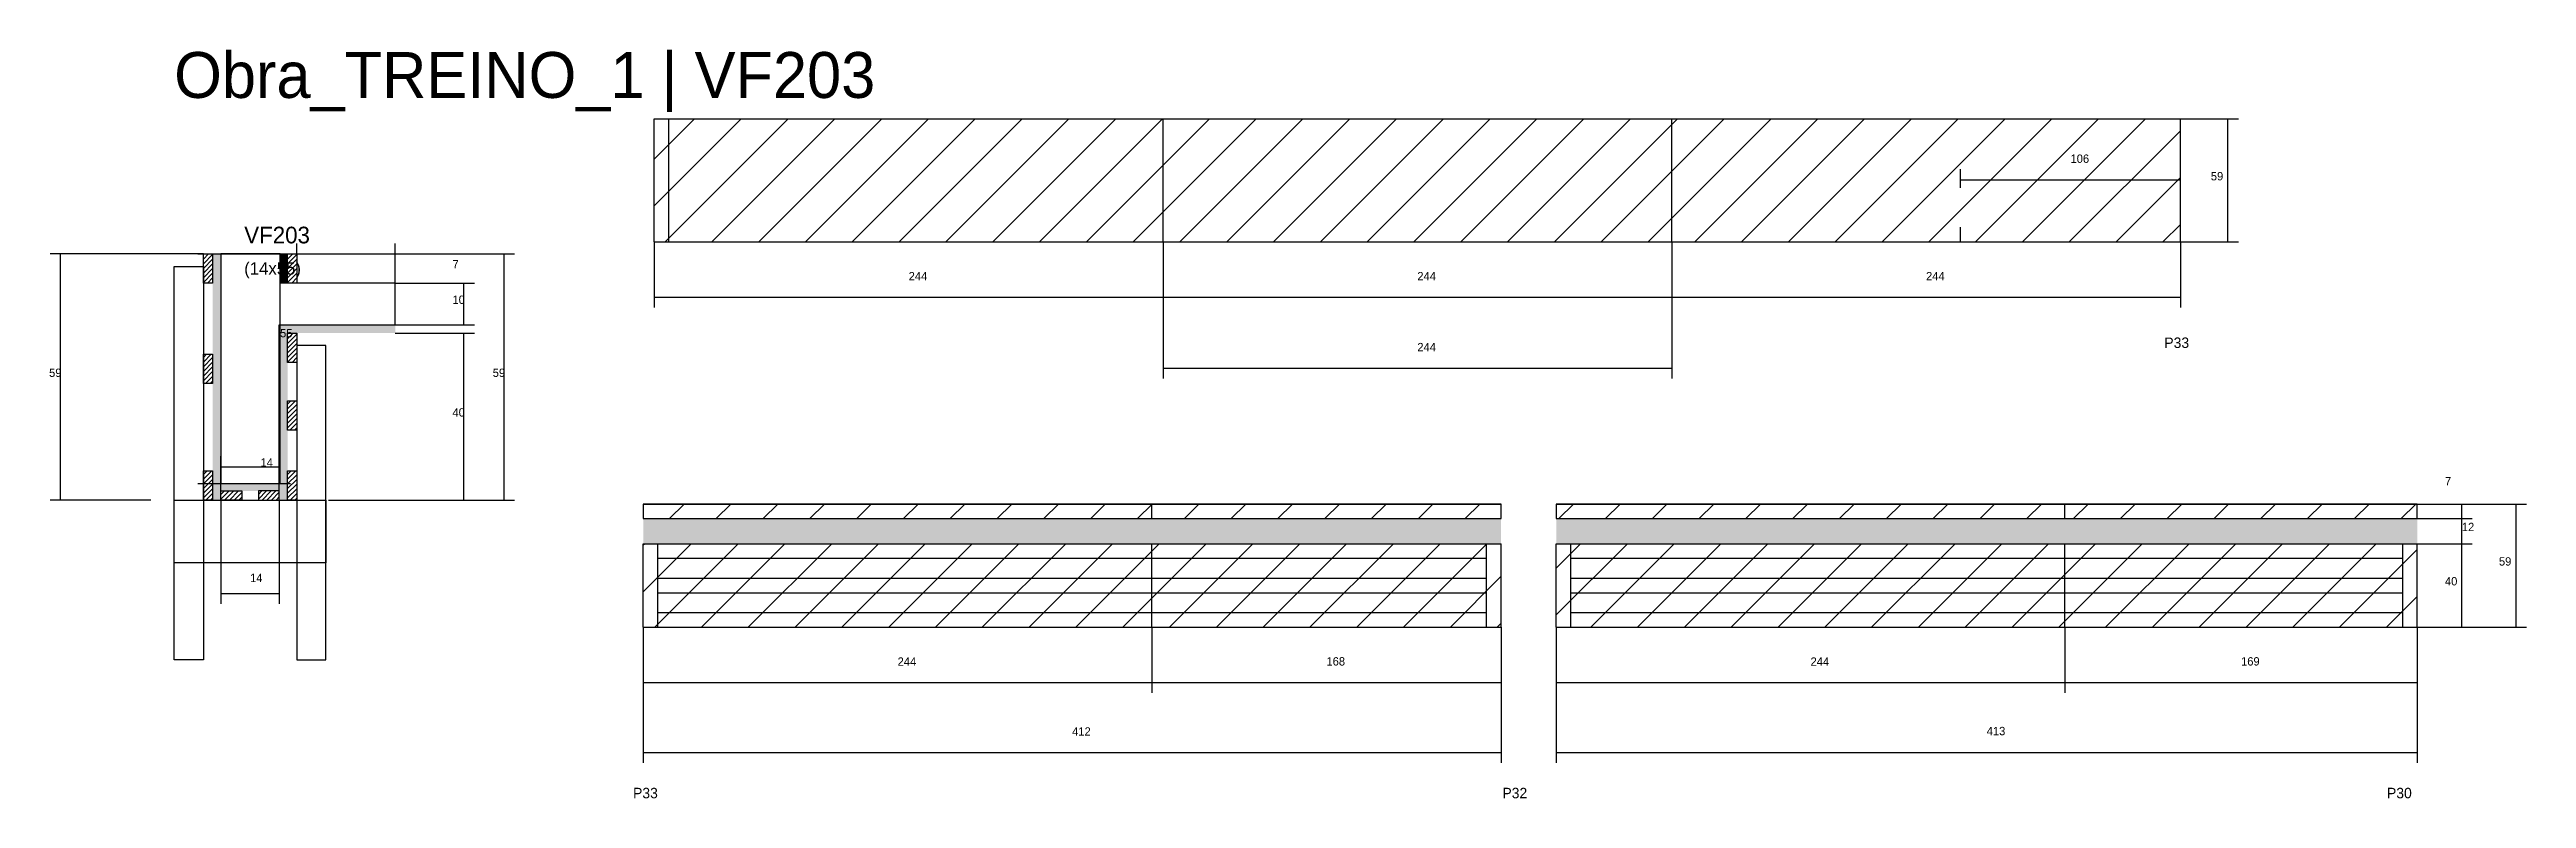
# Model space of a CAD drawing. Header units: metres. Extents: x -41 to 34800, y -36000 to 1848.
# Drawn here: x 23220 to 24408, y 1404 to 1763 of the extents above; entities that cross this region are included whole.
import ezdxf

# ---------------------------------------------------------------- set-up
doc = ezdxf.new("R2010")
doc.units = ezdxf.units.M
for name, color, linetype in [('CONCRETO', 251, 'Continuous'), ('COTA', 4, 'Continuous'), ('Cota Seção (2x)', 4, 'Continuous'), ('Hachura', 253, 'Continuous'), ('LABEL_ID', 3, 'Continuous'), ('Madeira', 126, 'Continuous'), ('NOMENCLATURA', 7, 'Continuous'), ('Painéis', 200, 'Continuous'), ('REAPROVEITAMENTO', 251, 'Continuous'), ('SARR_2.2x7', 40, 'Continuous'), ('SARR_3.5x7', 81, 'Continuous'), ('Texto Seção', 7, 'Continuous')]:
    doc.layers.add(name, color=color, linetype=linetype)

msp = doc.modelspace()

# ---------------------------------------------------------------- texts
at = {"layer": 'COTA'}
for s, p in [('106', (24189.6, 1708.9)), ('59', (24256.9, 1700.5)), ('7', (23413.5, 1658.3)), ('244', (23632.3, 1652.6)), ('244', (23876.3, 1652.6)), ('244', (24120.3, 1652.6)), ('10', (23413.5, 1641.3)), ('244', (23876.3, 1618.6)), ('59', (23220, 1606.3)), ('59', (23432.8, 1606.3)), ('40', (23413.5, 1587.3)), ('7', (24369.2, 1554.3)), ('12', (24377.3, 1532.4)), ('14', (23316.4, 1508)), ('40', (24369.2, 1506.4)), ('59', (24395.1, 1515.9)), ('244', (23627, 1467.9)), ('168', (23832.7, 1468)), ('244', (24064.9, 1467.9)), ('169', (24271.4, 1468)), ('412', (23710.7, 1434.4)), ('413', (24149.4, 1434.6))]:
    msp.add_text(s, height=4, dxfattribs=at).set_placement(p)
at = {"layer": 'Cota Seção (2x)'}
for s, p in [('55', (23330.8, 1625.3)), ('14', (23321.4, 1563.3))]:
    msp.add_text(s, height=4, dxfattribs=at).set_placement(p)
at = {"layer": 'LABEL_ID'}
msp.add_text('Obra_TREINO_1 | VF203', height=22, dxfattribs=at).set_placement((23280, 1740))
at = {"layer": 'NOMENCLATURA'}
for s, p in [('P33', (24234.6, 1620.2)), ('P33', (23500.1, 1404.4)), ('P32', (23917.1, 1404.4)), ('P30', (24341.4, 1404.4))]:
    msp.add_text(s, height=5, dxfattribs=at).set_placement(p)
at = {"layer": 'Texto Seção'}
for s, height, p in [('VF203', 8, (23313.6, 1670.3)), ('(14x55)', 6, (23313.6, 1655.3))]:
    msp.add_text(s, height=height, dxfattribs=at).set_placement(p)

# ---------------------------------------------------------------- hatches: boundary and pattern name
at = {"layer": 'COTA'}
h = msp.add_hatch(dxfattribs=at)
h.set_pattern_fill('AR-CONC', scale=0.03)
h.paths.add_polyline_path([(23916.5, 1538.4), (23505, 1538.4), (23505, 1538.4), (23505, 1526.4), (23505, 1526.4), (23916.5, 1526.4), (23916.5, 1526.4), (23916.5, 1538.4)])
h = msp.add_hatch(dxfattribs=at)
h.set_pattern_fill('AR-CONC', scale=0.03)
h.paths.add_polyline_path([(24355.9, 1538.4), (23942.9, 1538.4), (23942.9, 1538.4), (23942.9, 1526.4), (23942.9, 1526.4), (24355.9, 1526.4), (24355.9, 1526.4), (24355.9, 1538.4)])
at = {"layer": 'Hachura'}
h = msp.add_hatch(dxfattribs=at)
h.set_pattern_fill('ANSI31', scale=0.5)
h.paths.add_polyline_path([(23298.4, 1651.3), (23294, 1651.3), (23294, 1651.3), (23294, 1665.3), (23294, 1665.3), (23298.4, 1665.3), (23298.4, 1665.3), (23298.4, 1651.3)])
h = msp.add_hatch(color=8, dxfattribs=at)
h.dxf.hatch_style = 1
h.paths.add_polyline_path([(23298.4, 1665.3), (23302.4, 1665.3), (23302.4, 1665.3), (23302.4, 1547.3), (23302.4, 1547.3), (23298.4, 1547.3), (23298.4, 1547.3), (23298.4, 1665.3)])
h = msp.add_hatch(color=8, dxfattribs=at)
h.dxf.hatch_style = 1
h.paths.add_polyline_path([(23334.4, 1665.3), (23330.8, 1665.3), (23330.8, 1665.3), (23330.8, 1651.3), (23330.8, 1651.3), (23334.4, 1651.3), (23334.4, 1651.3), (23334.4, 1665.3)])
h = msp.add_hatch(dxfattribs=at)
h.set_pattern_fill('ANSI31', scale=0.5)
h.paths.add_polyline_path([(23338.8, 1651.3), (23334.4, 1651.3), (23334.4, 1651.3), (23334.4, 1665.3), (23334.4, 1665.3), (23338.8, 1665.3), (23338.8, 1665.3), (23338.8, 1651.3)])
h = msp.add_hatch(color=8, dxfattribs=at)
h.dxf.hatch_style = 1
h.paths.add_polyline_path([(23330.4, 1627.3), (23330.4, 1631.3), (23330.4, 1631.3), (23386, 1631.3), (23386, 1631.3), (23386, 1627.3), (23386, 1627.3), (23330.4, 1627.3)])
h = msp.add_hatch(dxfattribs=at)
h.set_pattern_fill('ANSI31', scale=0.5)
h.paths.add_polyline_path([(23298.4, 1603.2), (23294, 1603.2), (23294, 1603.2), (23294, 1617.2), (23294, 1617.2), (23298.4, 1617.2), (23298.4, 1617.2), (23298.4, 1603.2)])
h = msp.add_hatch(color=8, dxfattribs=at)
h.dxf.hatch_style = 1
h.paths.add_polyline_path([(23330.4, 1627.3), (23334.4, 1627.3), (23334.4, 1627.3), (23334.4, 1547.3), (23334.4, 1547.3), (23330.4, 1547.3), (23330.4, 1547.3), (23330.4, 1627.3)])
h = msp.add_hatch(dxfattribs=at)
h.set_pattern_fill('ANSI31', scale=0.5)
h.paths.add_polyline_path([(23338.8, 1613.3), (23334.4, 1613.3), (23334.4, 1613.3), (23334.4, 1627.3), (23334.4, 1627.3), (23338.8, 1627.3), (23338.8, 1627.3), (23338.8, 1613.3)])
h = msp.add_hatch(dxfattribs=at)
h.set_pattern_fill('ANSI31', scale=0.5)
h.paths.add_polyline_path([(23338.8, 1580.8), (23334.4, 1580.8), (23334.4, 1580.8), (23334.4, 1594.8), (23334.4, 1594.8), (23338.8, 1594.8), (23338.8, 1594.8), (23338.8, 1580.8)])
h = msp.add_hatch(dxfattribs=at)
h.set_pattern_fill('ANSI31', scale=0.5)
h.paths.add_polyline_path([(23298.4, 1547.3), (23294, 1547.3), (23294, 1547.3), (23294, 1561.3), (23294, 1561.3), (23298.4, 1561.3), (23298.4, 1561.3), (23298.4, 1547.3)])
h = msp.add_hatch(dxfattribs=at)
h.set_pattern_fill('ANSI31', scale=0.5)
h.paths.add_polyline_path([(23338.8, 1547.3), (23334.4, 1547.3), (23334.4, 1547.3), (23334.4, 1561.3), (23334.4, 1561.3), (23338.8, 1561.3), (23338.8, 1561.3), (23338.8, 1547.3)])
h = msp.add_hatch(color=8, dxfattribs=at)
h.dxf.hatch_style = 1
h.paths.add_polyline_path([(23302.4, 1551.7), (23302.4, 1555.3), (23302.4, 1555.3), (23330.4, 1555.3), (23330.4, 1555.3), (23330.4, 1551.7), (23330.4, 1551.7), (23302.4, 1551.7)])
h = msp.add_hatch(dxfattribs=at)
h.set_pattern_fill('ANSI31', scale=0.5)
h.paths.add_polyline_path([(23302.4, 1547.3), (23302.4, 1551.7), (23302.4, 1551.7), (23312.4, 1551.7), (23312.4, 1551.7), (23312.4, 1547.3), (23312.4, 1547.3), (23302.4, 1547.3)])
h = msp.add_hatch(dxfattribs=at)
h.set_pattern_fill('ANSI31', scale=0.5)
h.paths.add_polyline_path([(23330.4, 1547.3), (23330.4, 1551.7), (23330.4, 1551.7), (23320.4, 1551.7), (23320.4, 1551.7), (23320.4, 1547.3), (23320.4, 1547.3), (23330.4, 1547.3)])
at = {"layer": 'REAPROVEITAMENTO'}
h = msp.add_hatch(dxfattribs=at)
h.set_pattern_fill('ANSI31', scale=5)
h.paths.add_polyline_path([(24242.3, 1671), (24242.3, 1730), (24242.3, 1730), (23510.3, 1730), (23510.3, 1730), (23510.3, 1671), (23510.3, 1671), (24242.3, 1671)])
h = msp.add_hatch(dxfattribs=at)
h.set_pattern_fill('ANSI31', scale=5)
h.paths.add_polyline_path([(23916.5, 1538.4), (23916.5, 1545.4), (23916.5, 1545.4), (23505, 1545.4), (23505, 1545.4), (23505, 1538.4), (23505, 1538.4), (23916.5, 1538.4)])
h = msp.add_hatch(dxfattribs=at)
h.set_pattern_fill('ANSI31', scale=5)
h.paths.add_polyline_path([(24355.9, 1538.4), (24355.9, 1545.4), (24355.9, 1545.4), (23942.9, 1545.4), (23942.9, 1545.4), (23942.9, 1538.4), (23942.9, 1538.4), (24355.9, 1538.4)])
h = msp.add_hatch(dxfattribs=at)
h.set_pattern_fill('ANSI31', scale=5)
h.paths.add_polyline_path([(23916.5, 1486.4), (23916.5, 1526.4), (23916.5, 1526.4), (23505, 1526.4), (23505, 1526.4), (23505, 1486.4), (23505, 1486.4), (23916.5, 1486.4)])
h = msp.add_hatch(dxfattribs=at)
h.set_pattern_fill('ANSI31', scale=5)
h.paths.add_polyline_path([(24355.9, 1486.4), (24355.9, 1526.4), (24355.9, 1526.4), (23942.9, 1526.4), (23942.9, 1526.4), (23942.9, 1486.4), (23942.9, 1486.4), (24355.9, 1486.4)])

# ---------------------------------------------------------------- linework, layer by layer
at = {"layer": 'CONCRETO'}
msp.add_lwpolyline([(23386, 1631.3), (23386, 1651.3), (23330.8, 1651.3), (23330.8, 1665.3), (23302.4, 1665.3), (23302.4, 1555.3), (23330.4, 1555.3), (23330.4, 1631.3)], close=True, dxfattribs=at)
at = {"layer": 'COTA'}
for p, q in [((24242.3, 1730), (24270.1, 1730)), ((24265.1, 1671), (24265.1, 1730)), ((24136.8, 1700.5), (24136.8, 1705.8)), ((24136.8, 1700.8), (24242.3, 1700.8)), ((24242.3, 1700.5), (24242.3, 1705.8)), ((23294, 1665.3), (23220.5, 1665.3)), ((23225.5, 1547.3), (23225.5, 1665.3)), ((23338.8, 1665.3), (23338.8, 1670.3)), ((23338.8, 1665.3), (23443.3, 1665.3)), ((23338.8, 1665.3), (23386, 1665.3)), ((23386, 1651.3), (23386, 1670.3)), ((23438.3, 1547.3), (23438.3, 1665.3)), ((23510.3, 1671), (23510.3, 1639.5)), ((23754.3, 1671), (23754.3, 1639.5)), ((23754.3, 1671), (23754.3, 1639.5)), ((23754.3, 1671), (23754.3, 1605.5)), ((23998.3, 1671), (23998.3, 1639.5)), ((23998.3, 1671), (23998.3, 1605.5)), ((23998.3, 1671), (23998.3, 1639.5)), ((24242.3, 1671), (24270.1, 1671)), ((24242.3, 1671), (24242.3, 1639.5)), ((23386, 1651.3), (23424, 1651.3)), ((23419, 1631.3), (23419, 1651.3)), ((23510.3, 1644.5), (23754.3, 1644.5)), ((23754.3, 1644.5), (23998.3, 1644.5)), ((23998.3, 1644.5), (24242.3, 1644.5)), ((23386, 1631.3), (23424, 1631.3)), ((23386, 1627.3), (23424, 1627.3)), ((23419, 1547.3), (23419, 1627.3)), ((23754.3, 1610.5), (23998.3, 1610.5)), ((23268.8, 1547.3), (23220.5, 1547.3)), ((23302.4, 1547.3), (23302.4, 1497.5)), ((23330.4, 1547.3), (23330.4, 1497.5)), ((23354, 1547.3), (23443.3, 1547.3)), ((23354, 1547.3), (23424, 1547.3)), ((24355.9, 1545.4), (24382.3, 1545.4)), ((24355.9, 1545.4), (24408.3, 1545.4)), ((24377.3, 1538.4), (24377.3, 1545.4)), ((24403.3, 1486.4), (24403.3, 1545.4)), ((24355.9, 1538.4), (24382.3, 1538.4)), ((24355.9, 1538.4), (24382.3, 1538.4)), ((24377.3, 1526.4), (24377.3, 1538.4)), ((24355.9, 1526.4), (24382.3, 1526.4)), ((24355.9, 1526.4), (24382.3, 1526.4)), ((24377.3, 1486.4), (24377.3, 1526.4)), ((23302.4, 1502.5), (23330.4, 1502.5)), ((23505, 1486.4), (23505, 1454.9)), ((23505, 1486.4), (23505, 1421.3)), ((23749, 1486.4), (23749, 1454.9)), ((23749, 1486.4), (23749, 1454.9)), ((23916.5, 1486.4), (23916.5, 1454.9)), ((23916.5, 1486.4), (23916.5, 1421.3)), ((23942.9, 1486.4), (23942.9, 1454.9)), ((23942.9, 1486.4), (23942.9, 1421.3)), ((24186.9, 1486.4), (24186.9, 1454.9)), ((24186.9, 1486.4), (24186.9, 1454.9)), ((24355.9, 1486.4), (24382.3, 1486.4)), ((24355.9, 1486.4), (24408.3, 1486.4)), ((24355.9, 1486.4), (24355.9, 1454.9)), ((24355.9, 1486.4), (24355.9, 1421.3)), ((23505, 1459.9), (23749, 1459.9)), ((23749, 1459.9), (23916.5, 1459.9)), ((23942.9, 1459.9), (24186.9, 1459.9)), ((24186.9, 1459.9), (24355.9, 1459.9)), ((23505, 1426.3), (23916.5, 1426.3)), ((23942.9, 1426.3), (24355.9, 1426.3))]:
    msp.add_line(p, q, dxfattribs=at)
at = {"layer": 'Cota Seção (2x)'}
for p, q in [((23291.4, 1665.3), (23335.8, 1665.3)), ((23330.8, 1555.3), (23330.8, 1665.3)), ((23302.4, 1547.3), (23302.4, 1568.3)), ((23330.4, 1547.3), (23330.4, 1568.3)), ((23302.4, 1563.3), (23330.4, 1563.3)), ((23291.4, 1555.3), (23335.8, 1555.3))]:
    msp.add_line(p, q, dxfattribs=at)
at = {"layer": 'Madeira'}
for points in [[(23298.4, 1651.3), (23294, 1651.3), (23294, 1665.3), (23298.4, 1665.3)], [(23338.8, 1651.3), (23334.4, 1651.3), (23334.4, 1665.3), (23338.8, 1665.3)], [(23298.4, 1603.2), (23294, 1603.2), (23294, 1617.2), (23298.4, 1617.2)], [(23338.8, 1613.3), (23334.4, 1613.3), (23334.4, 1627.3), (23338.8, 1627.3)], [(23338.8, 1580.8), (23334.4, 1580.8), (23334.4, 1594.8), (23338.8, 1594.8)], [(23298.4, 1547.3), (23294, 1547.3), (23294, 1561.3), (23298.4, 1561.3)], [(23338.8, 1547.3), (23334.4, 1547.3), (23334.4, 1561.3), (23338.8, 1561.3)], [(23302.4, 1547.3), (23302.4, 1551.7), (23312.4, 1551.7), (23312.4, 1547.3)], [(23330.4, 1547.3), (23330.4, 1551.7), (23320.4, 1551.7), (23320.4, 1547.3)]]:
    msp.add_lwpolyline(points, close=True, dxfattribs=at)
at = {"layer": 'Painéis'}
for p, q in [((23510.3, 1730), (24242.3, 1730)), ((23510.3, 1671), (23510.3, 1730)), ((23754.3, 1671), (23754.3, 1730)), ((23998.3, 1671), (23998.3, 1730)), ((24242.3, 1671), (24242.3, 1730)), ((23510.3, 1671), (24242.3, 1671)), ((23330.4, 1631.3), (23386, 1631.3)), ((23302.4, 1555.3), (23330.4, 1555.3)), ((23505, 1545.4), (23916.5, 1545.4)), ((23749, 1538.4), (23749, 1545.4)), ((23916.5, 1538.4), (23916.5, 1545.4)), ((23942.9, 1545.4), (24355.9, 1545.4)), ((24186.9, 1538.4), (24186.9, 1545.4)), ((24355.9, 1538.4), (24355.9, 1545.4)), ((23505, 1538.4), (23916.5, 1538.4)), ((23942.9, 1538.4), (24355.9, 1538.4)), ((23505, 1526.4), (23916.5, 1526.4)), ((23505, 1486.4), (23505, 1526.4)), ((23749, 1486.4), (23749, 1526.4)), ((23916.5, 1486.4), (23916.5, 1526.4)), ((23942.9, 1526.4), (24355.9, 1526.4)), ((23942.9, 1486.4), (23942.9, 1526.4)), ((24186.9, 1486.4), (24186.9, 1526.4)), ((24355.9, 1486.4), (24355.9, 1526.4)), ((23505, 1486.4), (23916.5, 1486.4)), ((23942.9, 1486.4), (24355.9, 1486.4))]:
    msp.add_line(p, q, dxfattribs=at)
for points in [[(23505, 1538.4), (23916.5, 1538.4), (23916.5, 1545.4), (23505, 1545.4)], [(23942.9, 1538.4), (24355.9, 1538.4), (24355.9, 1545.4), (23942.9, 1545.4)]]:
    msp.add_lwpolyline(points, close=True, dxfattribs=at)
at = {"layer": 'SARR_2.2x7'}
for p, q in [((23517.3, 1671), (23517.3, 1730)), ((24136.8, 1697), (24136.8, 1704)), ((24136.8, 1671), (24136.8, 1678)), ((23512, 1486.4), (23512, 1526.4)), ((23909.5, 1486.4), (23909.5, 1526.4)), ((23949.9, 1486.4), (23949.9, 1526.4)), ((24349, 1486.4), (24349, 1526.4)), ((23512, 1519.4), (23749, 1519.4)), ((23512, 1509.9), (23749, 1509.9)), ((23749, 1519.4), (23909.5, 1519.4)), ((23749, 1509.9), (23909.5, 1509.9)), ((23949.9, 1519.4), (24186.9, 1519.4)), ((23949.9, 1509.9), (24186.9, 1509.9)), ((24186.9, 1519.4), (24349, 1519.4)), ((24186.9, 1509.9), (24349, 1509.9)), ((23512, 1502.9), (23749, 1502.9)), ((23749, 1502.9), (23909.5, 1502.9)), ((23949.9, 1502.9), (24186.9, 1502.9)), ((24186.9, 1502.9), (24349, 1502.9)), ((23512, 1493.4), (23749, 1493.4)), ((23749, 1493.4), (23909.5, 1493.4)), ((23949.9, 1493.4), (24186.9, 1493.4)), ((24186.9, 1493.4), (24349, 1493.4))]:
    msp.add_line(p, q, dxfattribs=at)
at = {"layer": 'SARR_3.5x7'}
for points in [[(23280, 1659.3), (23294, 1659.3), (23294, 1470.8), (23280, 1470.8)], [(23352.8, 1621.3), (23338.8, 1621.3), (23338.8, 1470.8), (23352.8, 1470.8)], [(23280, 1547.3), (23352.8, 1547.3), (23352.8, 1517.2), (23280, 1517.2)]]:
    msp.add_lwpolyline(points, close=True, dxfattribs=at)

msp.set_redraw_order([(e.dxf.handle, doc.entitydb.next_handle()) for e in msp.query("TEXT MTEXT ATTDEF DIMENSION ARC_DIMENSION")])  # texts and dimensions are drawn at this point

doc.saveas('drawing.dxf')
